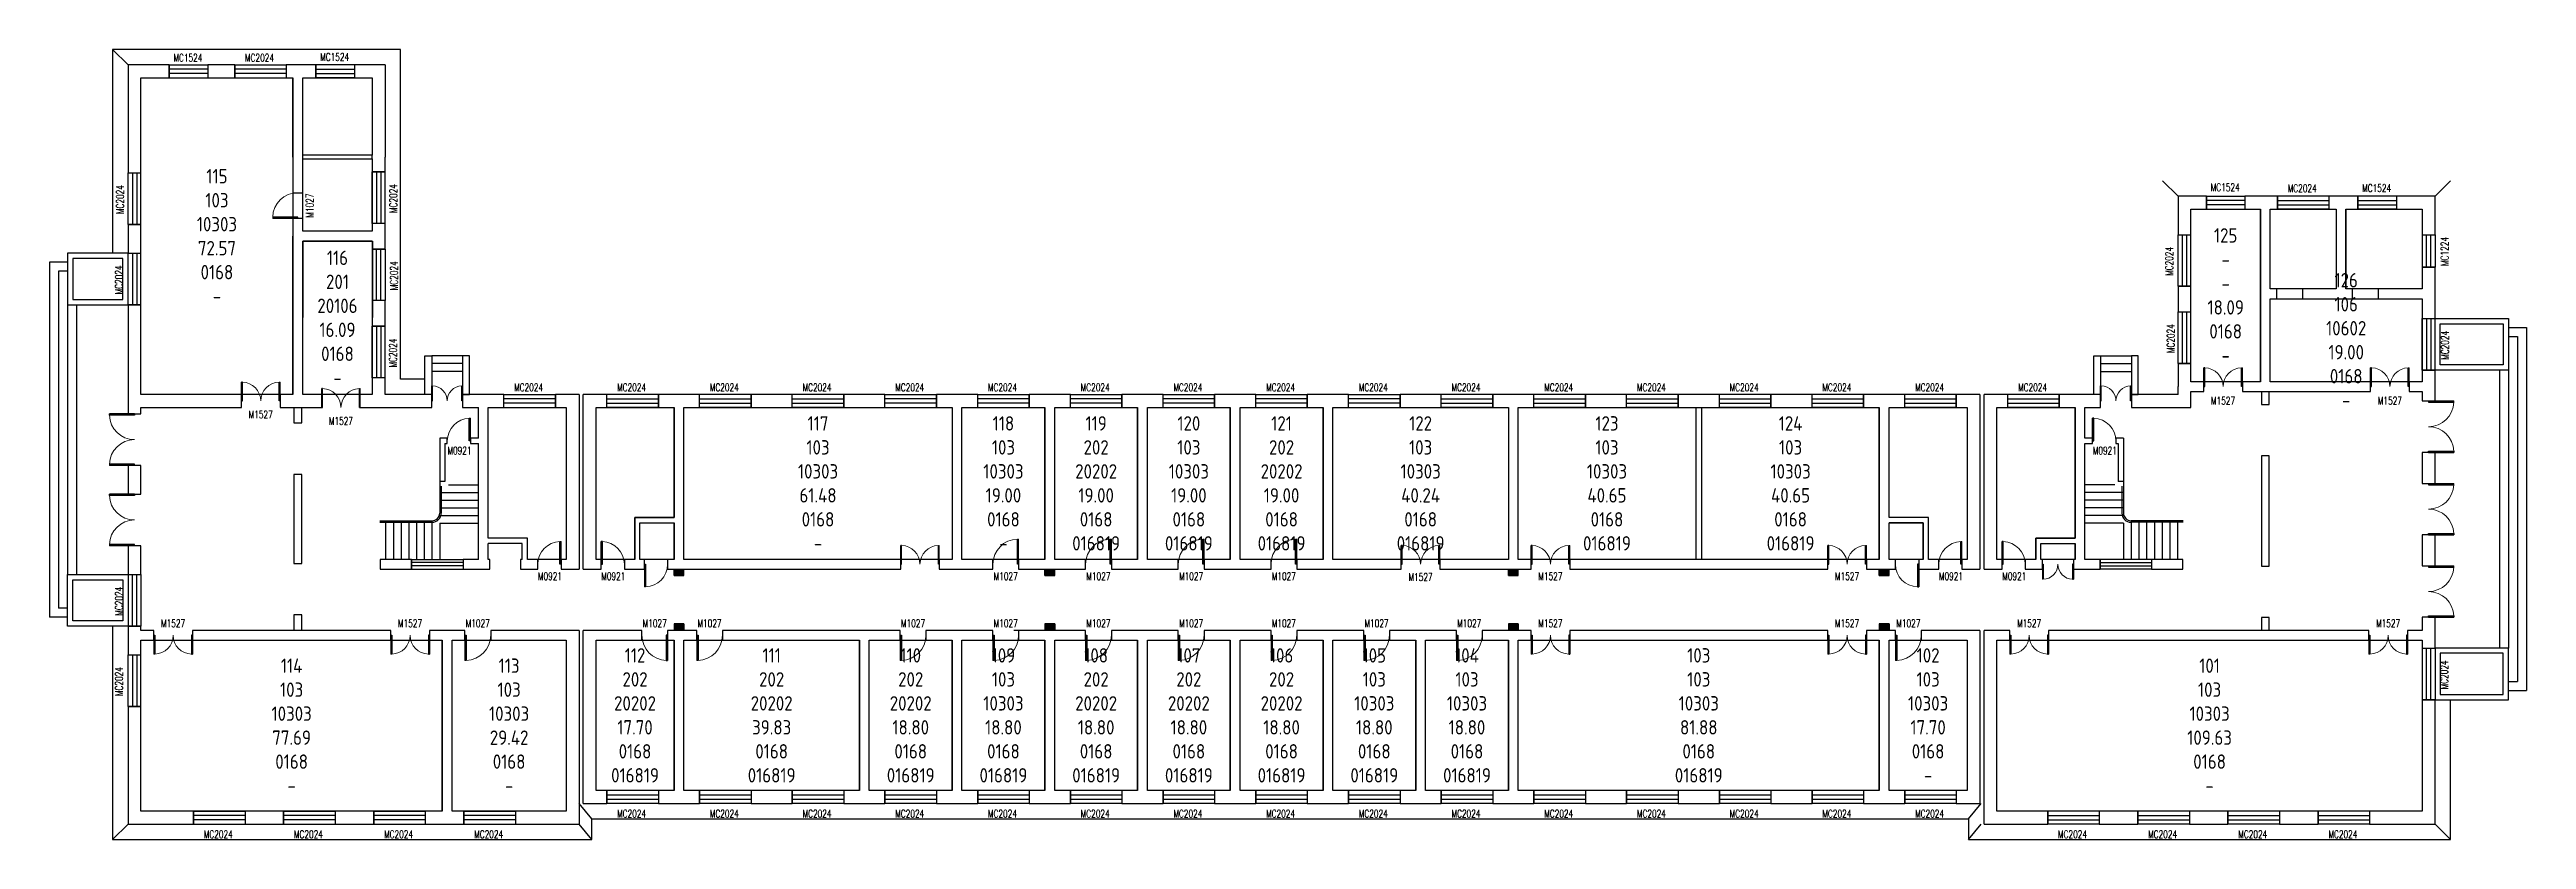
# Model space of a CAD drawing. Extents: x 247461 to 343641, y 211939 to 242619.
import ezdxf

# ---------------------------------------------------------------- set-up
doc = ezdxf.new("R2010")
doc.units = 0
doc.header["$LTSCALE"] = 1000
doc.header["$MEASUREMENT"] = 0
doc.linetypes.add('DASH', pattern=[0.35, 0.25, -0.1])
for name, color, linetype in [('body', 30, 'Continuous'), ('RM', 4, 'Continuous'), ('RM$', 5, 'Continuous'), ('RM$TXT', 5, 'Continuous')]:
    doc.layers.add(name, color=color, linetype=linetype)
doc.layers.get('0').freeze()
doc.styles.add('_TCH_WINDOW', font='SIMPLEX', dxfattribs={"height": 3.5, "bigfont": 'GBCBIG'})
doc.styles.add('HZ', font='gbenor.shx', dxfattribs={"bigfont": 'hztxt.shx'})

msp = doc.modelspace()

# ---------------------------------------------------------------- texts
at = {"layer": 'RM$TXT', "char_height": 558.8, "attachment_point": 8, "style": 'HZ'}
for s, insert in [('115^M^J103^M^J10303^M^J72.57^M^J0168^M^J-^M^J', (253961, 232762)), ('125^M^J-^M^J-^M^J18.09^M^J0168^M^J-^M^J', (331961, 230462)), ('116^M^J201^M^J20106^M^J16.09^M^J0168^M^J-^M^J', (258641, 229592)), ('126^M^J106^M^J10602^M^J19.00^M^J0168^M^J-^M^J', (336641, 228722)), ('117^M^J103^M^J10303^M^J61.48^M^J0168^M^J-^M^J', (277301, 223162)), ('118^M^J103^M^J10303^M^J19.00^M^J0168^M^J-^M^J', (284501, 223162)), ('119^M^J202^M^J20202^M^J19.00^M^J0168^M^J016819^M^J', (288101, 223162)), ('120^M^J103^M^J10303^M^J19.00^M^J0168^M^J016819^M^J', (291701, 223162)), ('121^M^J202^M^J20202^M^J19.00^M^J0168^M^J016819^M^J', (295301, 223162)), ('122^M^J103^M^J10303^M^J40.24^M^J0168^M^J016819^M^J', (300701, 223162)), ('123^M^J103^M^J10303^M^J40.65^M^J0168^M^J016819^M^J', (307936, 223162)), ('124^M^J103^M^J10303^M^J40.65^M^J0168^M^J016819^M^J', (315066, 223162)), ('112^M^J202^M^J20202^M^J17.70^M^J0168^M^J016819^M^J', (270196, 214152)), ('111^M^J202^M^J20202^M^J39.83^M^J0168^M^J016819^M^J', (275501, 214152)), ('110^M^J202^M^J20202^M^J18.80^M^J0168^M^J016819^M^J', (280901, 214152)), ('109^M^J103^M^J10303^M^J18.80^M^J0168^M^J016819^M^J', (284501, 214152)), ('108^M^J202^M^J20202^M^J18.80^M^J0168^M^J016819^M^J', (288101, 214152)), ('107^M^J202^M^J20202^M^J18.80^M^J0168^M^J016819^M^J', (291701, 214152)), ('106^M^J202^M^J20202^M^J18.80^M^J0168^M^J016819^M^J', (295301, 214152)), ('105^M^J103^M^J10303^M^J18.80^M^J0168^M^J016819^M^J', (298901, 214152)), ('104^M^J103^M^J10303^M^J18.80^M^J0168^M^J016819^M^J', (302501, 214152)), ('103^M^J103^M^J10303^M^J81.88^M^J0168^M^J016819^M^J', (311501, 214152)), ('102^M^J103^M^J10303^M^J17.70^M^J0168^M^J-^M^J', (320406, 214152)), ('114^M^J103^M^J10303^M^J77.69^M^J0168^M^J-^M^J', (256861, 213752)), ('113^M^J103^M^J10303^M^J29.42^M^J0168^M^J-^M^J', (265306, 213752)), ('101^M^J103^M^J10303^M^J109.63^M^J0168^M^J-^M^J', (331336, 213752))]:
    msp.add_mtext(s, dxfattribs=dict(at, insert=insert))

# ---------------------------------------------------------------- blocks, each defined once
blk = doc.blocks.new('$TCHSYS$WIN2D')
for p, q in [((-0.5, 0.5), (0.5, 0.5)), ((-0.5, 0.5), (-0.5, -0.5)), ((0.5, 0.5), (0.5, -0.5)), ((0.5, 0.167), (-0.5, 0.167)), ((0.5, -0.167), (-0.5, -0.167)), ((-0.5, -0.5), (0.5, -0.5))]:
    blk.add_line(p, q)
blk = doc.blocks.new('$DorLib2D$00000002')
for p, q in [((-0.5, 0), (-0.5, 0.4875)), ((-0.475, 0.4875), (-0.5, 0.4875)), ((-0.475, 0), (-0.475, 0.4875)), ((0.475, 0), (0.475, 0.4875)), ((0.475, 0.4875), (0.5, 0.4875)), ((0.5, 0), (0.5, 0.4875)), ((-0.5, 0), (-0.475, 0)), ((0.5, 0), (0.475, 0))]:
    blk.add_line(p, q)
at = {"lineweight": 13}
for centre, start, end in [((-0.4875, 0), 0, 88.53072), ((0.4875, 0), 91.46928, 180)]:
    blk.add_arc(centre, 0.4875, start, end, dxfattribs=at)
blk = doc.blocks.new('$DorLib2D$00000001')
for p, q in [((0.45, 0.975), (0.5, 0.975)), ((0.45, 0), (0.45, 0.975)), ((0.5, 0), (0.5, 0.975)), ((0.5, 0), (0.45, 0))]:
    blk.add_line(p, q)
at = {"lineweight": 13}
blk.add_arc((0.475, 0), 0.975, 91.46928, 180, dxfattribs=at)

# ---------------------------------------------------------------- hatches: boundary and pattern name
at = {"layer": 'body'}
for points in [[(272091, 222189), (272091, 222439), (271711, 222439), (271711, 222189)], [(286491, 222189), (286491, 222439), (286111, 222439), (286111, 222189)], [(304491, 222189), (304491, 222439), (304111, 222439), (304111, 222189)], [(318891, 222189), (318891, 222439), (318511, 222439), (318511, 222189)], [(271711, 220310), (271711, 220059), (272091, 220059), (272091, 220310)], [(286111, 220310), (286111, 220059), (286491, 220059), (286491, 220310)], [(304111, 220310), (304111, 220059), (304491, 220059), (304491, 220310)], [(318511, 220310), (318511, 220059), (318891, 220059), (318891, 220310)]]:
    msp.add_hatch(color=30, dxfattribs=at).paths.add_polyline_path(points)

# ---------------------------------------------------------------- linework, layer by layer
at = {"layer": 'body', "color": 7}
for p, q in [((250511, 242019), (249911, 242619)), ((330111, 236919), (329511, 237520)), ((340091, 236919), (340691, 237520)), ((268513, 212739), (268021, 213339)), ((321981, 212739), (322473, 213339)), ((250511, 212539), (249911, 211939)), ((268513, 211939), (268021, 212539)), ((321981, 211939), (322473, 212539)), ((340091, 212539), (340691, 211939))]:
    msp.add_line(p, q, dxfattribs=at)
at = {"layer": 'body', "color": 30}
for p, q in [((252101, 242019), (250511, 242019)), ((250511, 242019), (250511, 237829)), ((251011, 241519), (252101, 241519)), ((251011, 237829), (251011, 241519)), ((252101, 241519), (252101, 242019)), ((254651, 242019), (253601, 242019)), ((253601, 242019), (253601, 241519)), ((253601, 241519), (254651, 241519)), ((254651, 241519), (254651, 242019)), ((257101, 242019), (256651, 242019)), ((256651, 242019), (256651, 241519)), ((256651, 241519), (256911, 241519)), ((256911, 238444), (256911, 241519)), ((257801, 242019), (257101, 242019)), ((257291, 241519), (257801, 241519)), ((257291, 238519), (257291, 241519)), ((257801, 241519), (257801, 242019)), ((260491, 242019), (259301, 242019)), ((259301, 242019), (259301, 241519)), ((259301, 241519), (259991, 241519)), ((259991, 241519), (259991, 238519)), ((260491, 242019), (260491, 238444)), ((250511, 237829), (251011, 237829)), ((256911, 238444), (256911, 237059)), ((257291, 238369), (257291, 238519)), ((257291, 237059), (257291, 238369)), ((259991, 238369), (259991, 238519)), ((259991, 238369), (259991, 237869)), ((259991, 237869), (260491, 237869)), ((260491, 237869), (260491, 238444)), ((256911, 237059), (257291, 237059)), ((331211, 236919), (330111, 236919)), ((330111, 236919), (330111, 235429)), ((331211, 236419), (331211, 236919)), ((333501, 236919), (332711, 236919)), ((332711, 236919), (332711, 236419)), ((333971, 236919), (333501, 236919)), ((333971, 236419), (333971, 236919)), ((336441, 236919), (335971, 236919)), ((335971, 236919), (335971, 236419)), ((337091, 236919), (336441, 236919)), ((337091, 236419), (337091, 236919)), ((340091, 236919), (338591, 236919)), ((338591, 236919), (338591, 236419)), ((340091, 235419), (340091, 236919)), ((251011, 235829), (250511, 235829)), ((250511, 235829), (250511, 234709)), ((251011, 234709), (251011, 235829)), ((257291, 236059), (256911, 236059)), ((256911, 236059), (256911, 235369)), ((257291, 235559), (257291, 236059)), ((260491, 235869), (259991, 235869)), ((259991, 235869), (259991, 235559)), ((260491, 235369), (260491, 235869)), ((330611, 236419), (331211, 236419)), ((330611, 235429), (330611, 236419)), ((332711, 236419), (333311, 236419)), ((333311, 233129), (333311, 236419)), ((333691, 236419), (333971, 236419)), ((333691, 233319), (333691, 236419)), ((335971, 236419), (336251, 236419)), ((336251, 236419), (336251, 233319)), ((336631, 236419), (337091, 236419)), ((336631, 236419), (336631, 233319)), ((338591, 236419), (339591, 236419)), ((339591, 236419), (339591, 235419)), ((250511, 234709), (251011, 234709)), ((256911, 229219), (256911, 235369)), ((259991, 235559), (257291, 235559)), ((257291, 229219), (257291, 235179)), ((259991, 235179), (257291, 235179)), ((259991, 235179), (259991, 234869)), ((259991, 234869), (260491, 234869)), ((260491, 234869), (260491, 235369)), ((330111, 235429), (330611, 235429)), ((339591, 235419), (340091, 235419)), ((248161, 234359), (247461, 234359)), ((247811, 234009), (247811, 220929)), ((248161, 234009), (247811, 234009)), ((340091, 234169), (339591, 234169)), ((339591, 234169), (339591, 233319)), ((340091, 233129), (340091, 234169)), ((259991, 232869), (259991, 231869)), ((260491, 232869), (259991, 232869)), ((260491, 231869), (260491, 232869)), ((330611, 233429), (330111, 233429)), ((330111, 233429), (330111, 232429)), ((330611, 232429), (330611, 233429)), ((333311, 229719), (333311, 233129)), ((333941, 233319), (333691, 233319)), ((333691, 229719), (333691, 232939)), ((333691, 232939), (333941, 232939)), ((333941, 232939), (333941, 233319)), ((336251, 233319), (334941, 233319)), ((334941, 233319), (334941, 232939)), ((334941, 232939), (336441, 232939)), ((336441, 232939), (336881, 232939)), ((336881, 233319), (336631, 233319)), ((336881, 232939), (336881, 233319)), ((339591, 233319), (337881, 233319)), ((337881, 233319), (337881, 232939)), ((337881, 232939), (339591, 232939)), ((339591, 232939), (339591, 232169)), ((340091, 232169), (340091, 233129)), ((248161, 232709), (248161, 222229)), ((248511, 232709), (248511, 222229)), ((251011, 232709), (250511, 232709)), ((250511, 232709), (250511, 229589)), ((251011, 229589), (251011, 232709)), ((259991, 231869), (260491, 231869)), ((330111, 232429), (330611, 232429)), ((339591, 232169), (340091, 232169)), ((342941, 231819), (343641, 231819)), ((343641, 231819), (343641, 217719)), ((342941, 231469), (343291, 231469)), ((343291, 231469), (343291, 218069)), ((263501, 230719), (262301, 230719)), ((263501, 230419), (262301, 230419)), ((263501, 230119), (262301, 230119)), ((327101, 230719), (328301, 230719)), ((327101, 230419), (328301, 230419)), ((327101, 230119), (328301, 230119)), ((330611, 230429), (330111, 230429)), ((330111, 230429), (330111, 229529)), ((330611, 229719), (330611, 230429)), ((340091, 230169), (339591, 230169)), ((339591, 230169), (339591, 229719)), ((340091, 229529), (340091, 230169)), ((342591, 230169), (342591, 219369)), ((342941, 230169), (342941, 219369)), ((250511, 229589), (250511, 229029)), ((250511, 229029), (250511, 228469)), ((251011, 229219), (251011, 229589)), ((254911, 229219), (251011, 229219)), ((254911, 228719), (254911, 229219)), ((256911, 229219), (256411, 229219)), ((256411, 229219), (256411, 228719)), ((258491, 229219), (257291, 229219)), ((259991, 229219), (259491, 229219)), ((259491, 229219), (259491, 228719)), ((260491, 229869), (259991, 229869)), ((259991, 229869), (259991, 229219)), ((260491, 229219), (260491, 229869)), ((262301, 229219), (260491, 229219)), ((262301, 228719), (262301, 229219)), ((264301, 229219), (263501, 229219)), ((263501, 229219), (263501, 228719)), ((265101, 229219), (264301, 229219)), ((265101, 228719), (265101, 229219)), ((268021, 229219), (267101, 229219)), ((267101, 229219), (267101, 228719)), ((268021, 229219), (268021, 222439)), ((268181, 222439), (268181, 229219)), ((269101, 229219), (268181, 229219)), ((269101, 228719), (269101, 229219)), ((271901, 229219), (271101, 229219)), ((271101, 229219), (271101, 228719)), ((272701, 229219), (271901, 229219)), ((272701, 228719), (272701, 229219)), ((276301, 229219), (274701, 229219)), ((274701, 229219), (274701, 228719)), ((276301, 228719), (276301, 229219)), ((279901, 229219), (278301, 229219)), ((278301, 229219), (278301, 228719)), ((279901, 228719), (279901, 229219)), ((282701, 229219), (281901, 229219)), ((281901, 229219), (281901, 228719)), ((283501, 229219), (282701, 229219)), ((283501, 228719), (283501, 229219)), ((286301, 229219), (285501, 229219)), ((285501, 229219), (285501, 228719)), ((287101, 229219), (286301, 229219)), ((287101, 228719), (287101, 229219)), ((289901, 229219), (289101, 229219)), ((289101, 229219), (289101, 228719)), ((290701, 229219), (289901, 229219)), ((290701, 228719), (290701, 229219)), ((293501, 229219), (292701, 229219)), ((292701, 229219), (292701, 228719)), ((294301, 229219), (293501, 229219)), ((294301, 228719), (294301, 229219)), ((297101, 229219), (296301, 229219)), ((296301, 229219), (296301, 228719)), ((297901, 229219), (297101, 229219)), ((297901, 228719), (297901, 229219)), ((301501, 229219), (299901, 229219)), ((299901, 229219), (299901, 228719)), ((301501, 228719), (301501, 229219)), ((304301, 229219), (303501, 229219)), ((303501, 229219), (303501, 228719)), ((305101, 229219), (304301, 229219)), ((305101, 228719), (305101, 229219)), ((308701, 229219), (307101, 229219)), ((307101, 229219), (307101, 228719)), ((308701, 228719), (308701, 229219)), ((312301, 229219), (310701, 229219)), ((310701, 229219), (310701, 228719)), ((312301, 228719), (312301, 229219)), ((315901, 229219), (314301, 229219)), ((314301, 229219), (314301, 228719)), ((315901, 228719), (315901, 229219)), ((318701, 229219), (317901, 229219)), ((317901, 229219), (317901, 228719)), ((319501, 229219), (318701, 229219)), ((319501, 228719), (319501, 229219)), ((322421, 229219), (321501, 229219)), ((321501, 229219), (321501, 228719)), ((322421, 229219), (322421, 222439)), ((322581, 222439), (322581, 229219)), ((323501, 229219), (322581, 229219)), ((323501, 228719), (323501, 229219)), ((326301, 229219), (325501, 229219)), ((325501, 229219), (325501, 228719)), ((327101, 229219), (326301, 229219)), ((327101, 228719), (327101, 229219)), ((330111, 229219), (328301, 229219)), ((328301, 229219), (328301, 228719)), ((330111, 229219), (330111, 229529)), ((331111, 229719), (330611, 229719)), ((330611, 228719), (330611, 229339)), ((330611, 229339), (331111, 229339)), ((331111, 229339), (331111, 229719)), ((333311, 229719), (332611, 229719)), ((332611, 229719), (332611, 229339)), ((332611, 229339), (333501, 229339)), ((333351, 229339), (333351, 228839)), ((333501, 229339), (337591, 229339)), ((333651, 228839), (333651, 229339)), ((337591, 229719), (333691, 229719)), ((337591, 229339), (337591, 229719)), ((339591, 229719), (339091, 229719)), ((339091, 229719), (339091, 229339)), ((339091, 229339), (339591, 229339)), ((339591, 229339), (339591, 228969)), ((339591, 228969), (340091, 228969)), ((340091, 228969), (340091, 229529)), ((250511, 228469), (251011, 228469)), ((251011, 228469), (251011, 228719)), ((251011, 228719), (254911, 228719)), ((256411, 228719), (257101, 228719)), ((256951, 228719), (256951, 228119)), ((256951, 228119), (257251, 228119)), ((257101, 228719), (258066, 228719)), ((257251, 228119), (257251, 228719)), ((259491, 228719), (260301, 228719)), ((260301, 228719), (262301, 228719)), ((263501, 228719), (264111, 228719)), ((264111, 227519), (264111, 228719)), ((264491, 228719), (265101, 228719)), ((264491, 227419), (264491, 228719)), ((267101, 228719), (267521, 228719)), ((267521, 228719), (267521, 222819)), ((268681, 222819), (268681, 228719)), ((268681, 228719), (269101, 228719)), ((271101, 228719), (271711, 228719)), ((271711, 224439), (271711, 228719)), ((272091, 228719), (272701, 228719)), ((272091, 224339), (272091, 228719)), ((274701, 228719), (276301, 228719)), ((278301, 228719), (279901, 228719)), ((281901, 228719), (282511, 228719)), ((282511, 228719), (282511, 223069)), ((282891, 228719), (283501, 228719)), ((282891, 223069), (282891, 228719)), ((285501, 228719), (286111, 228719)), ((286111, 222819), (286111, 228719)), ((286491, 228719), (287101, 228719)), ((286491, 222819), (286491, 228719)), ((289101, 228719), (289711, 228719)), ((289711, 222819), (289711, 228719)), ((290091, 228719), (290701, 228719)), ((290091, 222819), (290091, 228719)), ((292701, 228719), (293311, 228719)), ((293311, 222819), (293311, 228719)), ((293691, 228719), (294301, 228719)), ((293691, 222819), (293691, 228719)), ((296301, 228719), (296911, 228719)), ((296911, 222819), (296911, 228719)), ((297291, 228719), (297901, 228719)), ((297291, 222819), (297291, 228719)), ((299901, 228719), (301501, 228719)), ((303501, 228719), (304111, 228719)), ((304111, 228719), (304111, 223069)), ((304491, 228719), (305101, 228719)), ((304491, 223069), (304491, 228719)), ((307101, 228719), (308701, 228719)), ((310701, 228719), (312301, 228719)), ((314301, 228719), (315901, 228719)), ((317901, 228719), (318511, 228719)), ((318511, 224339), (318511, 228719)), ((318891, 228719), (319501, 228719)), ((318891, 224439), (318891, 228719)), ((321501, 228719), (321921, 228719)), ((321921, 228719), (321921, 222819)), ((323081, 222819), (323081, 228719)), ((323081, 228719), (323501, 228719)), ((325501, 228719), (326111, 228719)), ((326111, 227419), (326111, 228719)), ((326491, 228719), (327101, 228719)), ((326491, 227519), (326491, 228719)), ((328301, 228719), (330611, 228719)), ((333351, 228839), (333651, 228839)), ((262906, 227519), (262611, 227519)), ((262611, 227519), (262611, 225838)), ((262811, 227319), (262906, 227319)), ((262811, 227319), (262811, 225838)), ((262906, 227319), (262906, 227519)), ((264111, 227519), (263806, 227519)), ((263806, 227519), (263806, 227319)), ((263806, 227319), (264111, 227319)), ((264111, 223539), (264111, 227319)), ((264491, 223639), (264491, 227419)), ((326111, 223639), (326111, 227419)), ((326796, 227519), (326491, 227519)), ((326491, 223539), (326491, 227319)), ((326491, 227319), (326796, 227319)), ((326796, 227319), (326796, 227519)), ((327991, 227519), (327696, 227519)), ((327696, 227519), (327696, 227319)), ((327696, 227319), (327791, 227319)), ((327791, 227319), (327791, 225838)), ((327991, 227519), (327991, 225838)), ((251011, 226469), (250511, 226469)), ((250511, 226469), (250511, 225349)), ((251011, 225349), (251011, 226469)), ((257251, 226119), (256951, 226119)), ((256951, 226119), (256951, 222659)), ((257251, 222659), (257251, 226119)), ((333651, 226839), (333351, 226839)), ((333351, 226839), (333351, 222559)), ((333651, 222559), (333651, 226839)), ((339591, 226969), (339591, 225769)), ((340091, 226969), (339591, 226969)), ((340091, 225769), (340091, 226969)), ((250511, 225349), (251011, 225349)), ((262611, 225838), (262611, 224619)), ((262811, 225838), (262611, 225838)), ((262611, 225419), (264111, 225419)), ((262611, 225119), (264111, 225119)), ((262671, 225661), (262671, 224619)), ((262950, 225719), (264111, 225719)), ((327651, 225719), (326491, 225719)), ((327991, 225419), (326491, 225419)), ((327991, 225119), (326491, 225119)), ((327991, 225838), (327791, 225838)), ((327931, 225661), (327931, 224619)), ((327991, 225838), (327991, 224619)), ((339591, 225769), (340091, 225769)), ((260291, 224319), (262311, 224319)), ((260291, 224259), (262311, 224259)), ((260511, 224319), (260511, 222819)), ((260811, 224319), (260811, 222819)), ((261111, 224319), (261111, 222819)), ((261411, 224319), (261411, 222819)), ((261711, 224319), (261711, 222819)), ((262011, 224319), (262011, 222819)), ((262311, 224319), (262311, 222819)), ((262611, 224819), (264111, 224819)), ((262611, 224519), (264111, 224519)), ((262611, 224219), (264111, 224219)), ((262611, 224219), (262611, 222819)), ((270184, 222819), (270184, 224439)), ((270184, 224439), (271711, 224439)), ((270384, 222819), (270384, 224239)), ((270384, 224239), (271711, 224239)), ((271711, 222819), (271711, 224239)), ((272091, 222819), (272091, 224339)), ((318511, 222819), (318511, 224339)), ((320417, 224439), (318891, 224439)), ((318891, 222819), (318891, 224239)), ((320217, 224239), (318891, 224239)), ((320217, 222819), (320217, 224239)), ((320417, 222819), (320417, 224439)), ((327991, 224819), (326491, 224819)), ((327991, 224519), (326491, 224519)), ((327991, 224219), (326491, 224219)), ((327991, 224219), (327991, 222819)), ((330311, 224319), (328291, 224319)), ((328291, 224319), (328291, 222819)), ((330311, 224259), (328291, 224259)), ((328591, 224319), (328591, 222819)), ((328891, 224319), (328891, 222819)), ((329191, 224319), (329191, 222819)), ((329491, 224319), (329491, 222819)), ((329791, 224319), (329791, 222819)), ((330091, 224319), (330091, 222819)), ((251011, 223349), (250511, 223349)), ((250511, 223349), (250511, 222230)), ((251011, 222230), (251011, 223349)), ((264111, 222819), (264111, 223539)), ((266017, 223639), (264491, 223639)), ((264491, 222819), (264491, 223439)), ((265817, 223439), (264491, 223439)), ((265817, 222819), (265817, 223439)), ((266017, 222819), (266017, 223639)), ((324584, 222819), (324584, 223639)), ((324584, 223639), (326111, 223639)), ((324784, 222819), (324784, 223439)), ((324784, 223439), (326111, 223439)), ((326111, 222819), (326111, 223439)), ((326491, 222819), (326491, 223539)), ((339591, 223769), (339591, 222569)), ((340091, 223769), (339591, 223769)), ((340091, 222569), (340091, 223769)), ((250511, 222230), (251011, 222230)), ((256951, 222659), (257251, 222659)), ((261518, 222819), (260301, 222819)), ((260301, 222819), (260301, 222439)), ((260301, 222439), (261518, 222439)), ((261518, 222439), (261518, 222819)), ((264111, 222819), (263518, 222819)), ((263518, 222819), (263518, 222439)), ((263518, 222439), (264301, 222439)), ((264301, 222439), (264554, 222439)), ((264554, 222819), (264491, 222819)), ((264554, 222439), (264554, 222819)), ((265817, 222819), (265754, 222819)), ((265754, 222819), (265754, 222439)), ((265754, 222439), (265917, 222439)), ((265917, 222439), (266421, 222439)), ((266421, 222819), (266017, 222819)), ((266421, 222439), (266421, 222819)), ((267521, 222819), (267321, 222819)), ((267321, 222819), (267321, 222439)), ((267321, 222439), (268021, 222439)), ((268181, 222439), (268881, 222439)), ((268881, 222819), (268681, 222819)), ((268881, 222439), (268881, 222819)), ((270184, 222819), (269781, 222819)), ((269781, 222819), (269781, 222439)), ((269781, 222439), (270284, 222439)), ((270284, 222439), (270559, 222439)), ((270559, 222819), (270384, 222819)), ((270559, 222439), (270559, 222819)), ((271711, 222819), (271459, 222819)), ((271459, 222819), (271459, 222439)), ((271459, 222439), (271901, 222439)), ((271711, 222189), (271711, 222439)), ((271711, 222439), (272091, 222439)), ((271711, 222189), (272091, 222189)), ((271901, 222439), (280511, 222439)), ((280511, 222819), (272091, 222819)), ((272091, 222189), (272091, 222439)), ((280511, 222439), (280511, 222819)), ((282511, 222819), (282011, 222819)), ((282011, 222819), (282011, 222439)), ((282011, 222439), (282701, 222439)), ((282511, 223069), (282511, 222819)), ((282701, 222439), (284091, 222439)), ((282891, 222819), (282891, 223069)), ((284091, 222819), (282891, 222819)), ((284091, 222439), (284091, 222819)), ((286111, 222819), (285091, 222819)), ((285091, 222819), (285091, 222439)), ((285091, 222439), (286301, 222439)), ((286111, 222189), (286111, 222439)), ((286111, 222439), (286491, 222439)), ((286111, 222189), (286491, 222189)), ((286301, 222439), (287691, 222439)), ((287691, 222819), (286491, 222819)), ((286491, 222189), (286491, 222439)), ((287691, 222439), (287691, 222819)), ((289711, 222819), (288691, 222819)), ((288691, 222819), (288691, 222439)), ((288691, 222439), (289901, 222439)), ((289901, 222439), (291291, 222439)), ((291291, 222819), (290091, 222819)), ((291291, 222439), (291291, 222819)), ((293311, 222819), (292291, 222819)), ((292291, 222819), (292291, 222439)), ((292291, 222439), (293501, 222439)), ((293501, 222439), (294891, 222439)), ((294891, 222819), (293691, 222819)), ((294891, 222439), (294891, 222819)), ((296911, 222819), (295891, 222819)), ((295891, 222819), (295891, 222439)), ((295891, 222439), (297101, 222439)), ((297101, 222439), (299951, 222439)), ((299951, 222819), (297291, 222819)), ((299951, 222439), (299951, 222819)), ((304111, 222819), (301451, 222819)), ((301451, 222819), (301451, 222439)), ((301451, 222439), (304301, 222439)), ((304111, 223069), (304111, 222819)), ((304111, 222189), (304111, 222439)), ((304111, 222439), (304491, 222439)), ((304111, 222189), (304491, 222189)), ((304301, 222439), (304991, 222439)), ((304491, 222819), (304491, 223069)), ((304991, 222819), (304491, 222819)), ((304491, 222189), (304491, 222439)), ((304991, 222439), (304991, 222819)), ((316511, 222819), (306491, 222819)), ((306491, 222819), (306491, 222439)), ((306491, 222439), (316511, 222439)), ((316511, 222439), (316511, 222819)), ((318511, 222819), (318011, 222819)), ((318011, 222819), (318011, 222439)), ((318011, 222439), (318701, 222439)), ((318511, 222189), (318511, 222439)), ((318511, 222439), (318891, 222439)), ((318511, 222189), (318891, 222189)), ((318701, 222439), (319142, 222439)), ((319142, 222819), (318891, 222819)), ((318891, 222189), (318891, 222439)), ((319142, 222439), (319142, 222819)), ((320217, 222819), (320042, 222819)), ((320042, 222819), (320042, 222439)), ((320042, 222439), (320317, 222439)), ((320317, 222439), (320821, 222439)), ((320821, 222819), (320417, 222819)), ((320821, 222439), (320821, 222819)), ((321921, 222819), (321721, 222819)), ((321721, 222819), (321721, 222439)), ((321721, 222439), (322421, 222439)), ((322581, 222439), (323281, 222439)), ((323281, 222819), (323081, 222819)), ((323281, 222439), (323281, 222819)), ((324584, 222819), (324181, 222819)), ((324181, 222819), (324181, 222439)), ((324181, 222439), (324684, 222439)), ((324684, 222439), (324847, 222439)), ((324847, 222819), (324784, 222819)), ((324847, 222439), (324847, 222819)), ((326111, 222819), (326047, 222819)), ((326047, 222819), (326047, 222439)), ((326047, 222439), (326301, 222439)), ((326301, 222439), (327083, 222439)), ((327083, 222819), (326491, 222819)), ((327083, 222439), (327083, 222819)), ((330301, 222819), (329083, 222819)), ((329083, 222819), (329083, 222439)), ((329083, 222439), (330301, 222439)), ((330301, 222439), (330301, 222819)), ((333351, 222559), (333651, 222559)), ((339591, 222569), (340091, 222569)), ((248161, 220579), (247461, 220579)), ((248161, 220929), (247811, 220929)), ((257251, 220659), (256951, 220659)), ((256951, 220659), (256951, 220059)), ((257251, 220059), (257251, 220659)), ((271711, 220310), (271711, 220059)), ((272091, 220310), (271711, 220310)), ((272091, 220310), (272091, 220059)), ((286111, 220310), (286111, 220059)), ((286491, 220310), (286111, 220310)), ((286491, 220310), (286491, 220059)), ((304111, 220310), (304111, 220059)), ((304491, 220310), (304111, 220310)), ((304491, 220310), (304491, 220059)), ((318511, 220310), (318511, 220059)), ((318891, 220310), (318511, 220310)), ((318891, 220310), (318891, 220059)), ((333651, 220559), (333351, 220559)), ((333351, 220559), (333351, 220059)), ((333651, 220059), (333651, 220559)), ((340091, 220569), (339591, 220569)), ((339591, 220569), (339591, 220059)), ((340091, 219869), (340091, 220569)), ((251011, 220230), (250511, 220230)), ((250511, 220230), (250511, 219869)), ((250511, 219869), (250511, 219109)), ((251011, 220059), (251011, 220230)), ((251511, 220059), (251011, 220059)), ((251011, 219109), (251011, 219679)), ((251011, 219679), (251511, 219679)), ((251511, 219679), (251511, 220059)), ((257101, 220059), (253011, 220059)), ((253011, 220059), (253011, 219679)), ((253011, 219679), (257101, 219679)), ((260711, 220059), (257101, 220059)), ((257101, 219679), (260711, 219679)), ((260711, 219679), (260711, 220059)), ((262901, 220059), (262211, 220059)), ((262211, 220059), (262211, 219679)), ((262211, 219679), (262711, 219679)), ((262711, 213039), (262711, 219679)), ((263591, 220059), (262901, 220059)), ((263091, 219679), (263591, 219679)), ((263091, 213039), (263091, 219679)), ((263591, 219679), (263591, 220059)), ((268021, 220059), (264591, 220059)), ((264591, 220059), (264591, 219679)), ((264591, 219679), (267521, 219679)), ((267521, 219679), (267521, 213039)), ((268021, 220059), (268021, 212539)), ((268181, 213339), (268181, 220059)), ((270461, 220059), (268181, 220059)), ((268681, 213839), (268681, 219679)), ((268681, 219679), (270461, 219679)), ((270461, 219679), (270461, 220059)), ((271901, 220059), (271461, 220059)), ((271461, 220059), (271461, 219679)), ((271461, 219679), (271711, 219679)), ((272091, 220059), (271711, 220059)), ((271711, 213839), (271711, 219679)), ((272591, 220059), (271901, 220059)), ((272091, 219679), (272591, 219679)), ((272091, 213839), (272091, 219679)), ((272591, 219679), (272591, 220059)), ((279101, 220059), (273591, 220059)), ((273591, 220059), (273591, 219679)), ((273591, 219679), (278911, 219679)), ((278911, 213839), (278911, 219679)), ((280491, 220059), (279101, 220059)), ((279291, 219679), (280491, 219679)), ((279291, 213839), (279291, 219679)), ((280491, 219679), (280491, 220059)), ((282701, 220059), (281491, 220059)), ((281491, 220059), (281491, 219679)), ((281491, 219679), (282511, 219679)), ((282511, 213839), (282511, 219679)), ((284091, 220059), (282701, 220059)), ((282891, 219679), (284091, 219679)), ((282891, 213839), (282891, 219679)), ((284091, 219679), (284091, 220059)), ((285281, 220059), (284901, 220059)), ((285091, 220059), (285091, 219679)), ((287691, 220059), (285091, 220059)), ((285091, 219679), (286111, 219679)), ((286111, 213839), (286111, 219679)), ((286491, 219679), (287691, 219679)), ((286491, 213839), (286491, 219679)), ((287691, 219679), (287691, 220059)), ((289901, 220059), (288691, 220059)), ((288691, 220059), (288691, 219679)), ((288691, 219679), (289711, 219679)), ((289711, 213839), (289711, 219679)), ((291291, 220059), (289901, 220059)), ((290091, 219679), (291291, 219679)), ((290091, 213839), (290091, 219679)), ((291291, 219679), (291291, 220059)), ((293501, 220059), (292291, 220059)), ((292291, 220059), (292291, 219679)), ((292291, 219679), (293311, 219679)), ((293311, 213839), (293311, 219679)), ((294891, 220059), (293501, 220059)), ((293691, 219679), (294891, 219679)), ((293691, 213839), (293691, 219679)), ((294891, 219679), (294891, 220059)), ((297101, 220059), (295891, 220059)), ((295891, 220059), (295891, 219679)), ((295891, 219679), (296911, 219679)), ((296911, 213839), (296911, 219679)), ((298491, 220059), (297101, 220059)), ((297291, 213839), (297291, 219679)), ((297291, 219679), (298491, 219679)), ((298491, 219679), (298491, 220059)), ((300701, 220059), (299491, 220059)), ((299491, 220059), (299491, 219679)), ((299491, 219679), (300511, 219679)), ((300511, 213839), (300511, 219679)), ((302091, 220059), (300701, 220059)), ((300891, 213839), (300891, 219679)), ((300891, 219679), (302091, 219679)), ((302091, 219679), (302091, 220059)), ((304301, 220059), (303091, 220059)), ((303091, 220059), (303091, 219679)), ((303091, 219679), (304111, 219679)), ((304491, 220059), (304111, 220059)), ((304111, 213839), (304111, 219679)), ((304991, 220059), (304301, 220059)), ((304491, 213839), (304491, 219679)), ((304491, 219679), (304991, 219679)), ((304991, 219679), (304991, 220059)), ((316511, 220059), (306491, 220059)), ((306491, 220059), (306491, 219679)), ((306491, 219679), (316511, 219679)), ((316511, 219679), (316511, 220059)), ((318701, 220059), (318011, 220059)), ((318011, 220059), (318011, 219679)), ((318011, 219679), (318511, 219679)), ((318891, 220059), (318511, 220059)), ((318511, 213839), (318511, 219679)), ((319141, 220059), (318701, 220059)), ((318891, 213839), (318891, 219679)), ((318891, 219679), (319141, 219679)), ((319141, 219679), (319141, 220059)), ((322421, 220059), (320141, 220059)), ((320141, 220059), (320141, 219679)), ((320141, 219679), (321921, 219679)), ((321921, 219679), (321921, 213839)), ((322421, 220059), (322421, 213339)), ((322581, 212539), (322581, 220059)), ((323581, 220059), (322581, 220059)), ((323081, 213039), (323081, 219679)), ((323081, 219679), (323581, 219679)), ((323581, 219679), (323581, 220059)), ((333501, 220059), (325081, 220059)), ((325081, 220059), (325081, 219679)), ((325081, 219679), (333501, 219679)), ((337521, 220059), (333501, 220059)), ((333501, 219679), (337521, 219679)), ((337521, 219679), (337521, 220059)), ((339591, 220059), (339021, 220059)), ((339021, 220059), (339021, 219679)), ((339021, 219679), (339591, 219679)), ((339591, 219679), (339591, 219369)), ((339591, 219369), (340091, 219369)), ((340091, 219369), (340091, 219869)), ((250511, 219109), (251011, 219109)), ((340091, 217369), (339591, 217369)), ((339591, 217369), (339591, 213039)), ((340091, 212539), (340091, 217369)), ((342941, 218069), (343291, 218069)), ((342941, 217719), (343641, 217719)), ((251011, 217109), (250511, 217109)), ((250511, 217109), (250511, 212539)), ((251011, 213039), (251011, 217109)), ((269101, 213839), (268681, 213839)), ((269101, 213339), (269101, 213839)), ((271711, 213839), (271101, 213839)), ((271101, 213839), (271101, 213339)), ((272701, 213839), (272091, 213839)), ((272701, 213339), (272701, 213839)), ((276301, 213839), (274701, 213839)), ((274701, 213839), (274701, 213339)), ((276301, 213339), (276301, 213839)), ((278911, 213839), (278301, 213839)), ((278301, 213839), (278301, 213339)), ((279901, 213839), (279291, 213839)), ((279901, 213339), (279901, 213839)), ((282511, 213839), (281901, 213839)), ((281901, 213839), (281901, 213339)), ((283501, 213839), (282891, 213839)), ((283501, 213339), (283501, 213839)), ((286111, 213839), (285501, 213839)), ((285501, 213839), (285501, 213339)), ((287101, 213839), (286491, 213839)), ((287101, 213339), (287101, 213839)), ((289711, 213839), (289101, 213839)), ((289101, 213839), (289101, 213339)), ((290701, 213839), (290091, 213839)), ((290701, 213339), (290701, 213839)), ((293311, 213839), (292701, 213839)), ((292701, 213839), (292701, 213339)), ((294301, 213839), (293691, 213839)), ((294301, 213339), (294301, 213839)), ((296911, 213839), (296301, 213839)), ((296301, 213839), (296301, 213339)), ((297901, 213839), (297291, 213839)), ((297901, 213339), (297901, 213839)), ((300511, 213839), (299901, 213839)), ((299901, 213839), (299901, 213339)), ((301501, 213839), (300891, 213839)), ((301501, 213339), (301501, 213839)), ((304111, 213839), (303501, 213839)), ((303501, 213839), (303501, 213339)), ((305101, 213839), (304491, 213839)), ((305101, 213339), (305101, 213839)), ((308701, 213839), (307101, 213839)), ((307101, 213839), (307101, 213339)), ((308701, 213339), (308701, 213839)), ((312301, 213839), (310701, 213839)), ((310701, 213839), (310701, 213339)), ((312301, 213339), (312301, 213839)), ((315901, 213839), (314301, 213839)), ((314301, 213839), (314301, 213339)), ((315901, 213339), (315901, 213839)), ((318511, 213839), (317901, 213839)), ((317901, 213839), (317901, 213339)), ((319501, 213839), (318891, 213839)), ((319501, 213339), (319501, 213839)), ((321921, 213839), (321501, 213839)), ((321501, 213839), (321501, 213339)), ((253051, 213039), (251011, 213039)), ((253051, 212539), (253051, 213039)), ((256551, 213039), (255051, 213039)), ((255051, 213039), (255051, 212539)), ((256551, 212539), (256551, 213039)), ((260051, 213039), (258551, 213039)), ((258551, 213039), (258551, 212539)), ((260051, 212539), (260051, 213039)), ((262711, 213039), (262051, 213039)), ((262051, 213039), (262051, 212539)), ((263551, 213039), (263091, 213039)), ((263551, 212539), (263551, 213039)), ((267521, 213039), (265551, 213039)), ((265551, 213039), (265551, 212539)), ((268181, 213339), (269101, 213339)), ((271101, 213339), (271901, 213339)), ((271901, 213339), (272701, 213339)), ((274701, 213339), (276301, 213339)), ((278301, 213339), (279101, 213339)), ((279101, 213339), (279901, 213339)), ((281901, 213339), (282701, 213339)), ((282701, 213339), (283501, 213339)), ((285501, 213339), (286301, 213339)), ((286301, 213339), (287101, 213339)), ((289101, 213339), (289901, 213339)), ((289901, 213339), (290701, 213339)), ((292701, 213339), (293501, 213339)), ((293501, 213339), (294301, 213339)), ((296301, 213339), (297101, 213339)), ((297101, 213339), (297901, 213339)), ((299901, 213339), (300701, 213339)), ((300701, 213339), (301501, 213339)), ((303501, 213339), (304301, 213339)), ((304301, 213339), (305101, 213339)), ((307101, 213339), (308701, 213339)), ((310701, 213339), (312301, 213339)), ((314301, 213339), (315901, 213339)), ((317901, 213339), (318701, 213339)), ((318701, 213339), (319501, 213339)), ((321501, 213339), (322421, 213339)), ((325051, 213039), (323081, 213039)), ((325051, 212539), (325051, 213039)), ((328551, 213039), (327051, 213039)), ((327051, 213039), (327051, 212539)), ((328551, 212539), (328551, 213039)), ((332051, 213039), (330551, 213039)), ((330551, 213039), (330551, 212539)), ((332051, 212539), (332051, 213039)), ((335551, 213039), (334051, 213039)), ((334051, 213039), (334051, 212539)), ((335551, 212539), (335551, 213039)), ((339591, 213039), (337551, 213039)), ((337551, 213039), (337551, 212539)), ((250511, 212539), (253051, 212539)), ((255051, 212539), (256551, 212539)), ((258551, 212539), (260051, 212539)), ((262051, 212539), (262901, 212539)), ((262901, 212539), (263551, 212539)), ((265551, 212539), (268021, 212539)), ((322581, 212539), (325051, 212539)), ((327051, 212539), (328551, 212539)), ((330551, 212539), (332051, 212539)), ((334051, 212539), (335551, 212539)), ((337551, 212539), (340091, 212539))]:
    msp.add_line(p, q, dxfattribs=at)
at = {"layer": 'body', "color": 2}
msp.add_line((247461, 234359), (247461, 220579), dxfattribs=at)
at = {"layer": 'body', "color": 30, "linetype": 'DASH'}
for p, q in [((334941, 233319), (333941, 233319)), ((333941, 232939), (334941, 232939)), ((337881, 233319), (336881, 233319)), ((336881, 232939), (337881, 232939))]:
    msp.add_line(p, q, dxfattribs=at)
at = {"layer": 'body', "color": 7}
for points in [[(262038, 229819), (261091, 229819), (261091, 242619), (249911, 242619), (249911, 234709)], [(249911, 220229), (249911, 211939), (268513, 211939), (268513, 212739), (321981, 212739), (321981, 211939), (340691, 211939), (340691, 217369)]]:
    msp.add_lwpolyline(points, dxfattribs=at)
at = {"layer": 'body', "color": 30}
for points in [[(250511, 234709), (248161, 234709), (248161, 232709), (250511, 232709)], [(250311, 234509), (248361, 234509), (248361, 232909), (250311, 232909)], [(340091, 232169), (342941, 232169), (342941, 230169), (340091, 230169)], [(340291, 231969), (342741, 231969), (342741, 230369), (340291, 230369)], [(262038, 230719), (262301, 230719), (262301, 229219), (262038, 229219)], [(263764, 230719), (263501, 230719), (263501, 229219), (263764, 229219)], [(326838, 230719), (327101, 230719), (327101, 229219), (326838, 229219)], [(328564, 230719), (328301, 230719), (328301, 229219), (328564, 229219)], [(250511, 220229), (248161, 220229), (248161, 222229), (250511, 222229)], [(250311, 220429), (248361, 220429), (248361, 222029), (250311, 222029)], [(340091, 217369), (342941, 217369), (342941, 219369), (340091, 219369)], [(340291, 217569), (342741, 217569), (342741, 219169), (340291, 219169)]]:
    msp.add_lwpolyline(points, close=True, dxfattribs=at)
for centre, radius, start, end in [((262311, 224619), 300, 270, 0), ((262311, 224619), 360, 270, 0), ((328291, 224619), 360, 180, 270), ((328291, 224619), 300, 180, 270)]:
    msp.add_arc(centre, radius, start, end, dxfattribs=at)
at = {"layer": 'RM'}
for points in [[(257291, 241519), (259991, 241519), (259991, 238519), (257291, 238519)], [(257291, 238369), (259991, 238369), (259991, 235559), (257291, 235559)], [(333691, 236419), (336251, 236419), (336251, 233319), (333691, 233319)], [(336631, 236419), (339591, 236419), (339591, 233319), (336631, 233319)], [(264491, 228719), (267521, 228719), (267521, 222819), (266017, 222819), (266017, 223639), (264491, 223639)], [(268681, 228719), (271711, 228719), (271711, 224439), (270184, 224439), (270184, 222819), (268681, 222819)], [(318891, 228719), (321921, 228719), (321921, 222819), (320417, 222819), (320417, 224439), (318891, 224439)], [(323081, 228719), (326111, 228719), (326111, 223639), (324584, 223639), (324584, 222819), (323081, 222819)], [(270384, 224239), (271711, 224239), (271711, 222819), (270384, 222819)], [(318891, 224239), (320217, 224239), (320217, 222819), (318891, 222819)], [(324784, 223439), (326111, 223439), (326111, 222819), (324784, 222819)]]:
    msp.add_lwpolyline(points, close=True, dxfattribs=at)
at = {"layer": 'RM$'}
for points in [[(251011, 241519), (256911, 241519), (256911, 229219), (251011, 229219)], [(330611, 236419), (333311, 236419), (333311, 229719), (330611, 229719)], [(257304, 235179), (260004, 235179), (259991, 229219), (257291, 229219)], [(333691, 232939), (339591, 232939), (339591, 229719), (333691, 229719)], [(272091, 228719), (282511, 228719), (282511, 222819), (272091, 222819)], [(282891, 228719), (286111, 228719), (286111, 222819), (282891, 222819)], [(286491, 228719), (289711, 228719), (289711, 222819), (286491, 222819)], [(290091, 228719), (293311, 228719), (293311, 222819), (290091, 222819)], [(293691, 228719), (296911, 228719), (296911, 222819), (293691, 222819)], [(297291, 228719), (304111, 228719), (304111, 222819), (297291, 222819)], [(304491, 228719), (311381, 228719), (311381, 222819), (304491, 222819)], [(311621, 228719), (318511, 228719), (318511, 222819), (311621, 222819)], [(251011, 219679), (262711, 219679), (262711, 213039), (251011, 213039)], [(263091, 219679), (267521, 219679), (267521, 213039), (263091, 213039)], [(268681, 219679), (271711, 219679), (271711, 213839), (268681, 213839)], [(272091, 219679), (278911, 219679), (278911, 213839), (272091, 213839)], [(279291, 219679), (282511, 219679), (282511, 213839), (279291, 213839)], [(282891, 219679), (286111, 219679), (286111, 213839), (282891, 213839)], [(286491, 219679), (289711, 219679), (289711, 213839), (286491, 213839)], [(290091, 219679), (293311, 219679), (293311, 213839), (290091, 213839)], [(293691, 219679), (296911, 219679), (296911, 213839), (293691, 213839)], [(297291, 219679), (300511, 219679), (300511, 213839), (297291, 213839)], [(300891, 219679), (304111, 219679), (304111, 213839), (300891, 213839)], [(304491, 219679), (318511, 219679), (318511, 213839), (304491, 213839)], [(318891, 219679), (321921, 219679), (321921, 213839), (318891, 213839)], [(323081, 219679), (339591, 219679), (339591, 213039), (323081, 213039)]]:
    msp.add_lwpolyline(points, close=True, dxfattribs=at)

# ---------------------------------------------------------------- block references
at = {"layer": 'body', "color": 30}
ref = msp.add_blockref('$TCHSYS$WIN2D', (252851, 241769), dxfattribs=dict(at, xscale=1500, yscale=500, zscale=1500))
ref.add_attrib('A', 'MC1524', (252271, 242151), dxfattribs={"layer": '0', "height": 297.5, "style": '_TCH_WINDOW', "width": 0.705882})
ref = msp.add_blockref('$TCHSYS$WIN2D', (255651, 241769), dxfattribs=dict(at, xscale=2000, yscale=500, zscale=2000))
ref.add_attrib('A', 'MC2024', (255051, 242150), dxfattribs={"layer": '0', "height": 297.5, "style": '_TCH_WINDOW', "width": 0.705882})
ref = msp.add_blockref('$TCHSYS$WIN2D', (258551, 241769), dxfattribs=dict(at, xscale=-1500, yscale=500, zscale=-1500))
ref.add_attrib('A', 'MC1524', (257971, 242182), dxfattribs={"layer": '0', "height": 297.5, "style": '_TCH_WINDOW', "width": 0.705882})
ref = msp.add_blockref('$TCHSYS$WIN2D', (250761, 236829), dxfattribs=dict(at, xscale=2000, yscale=500, zscale=2000, rotation=90))
ref.add_attrib('A', 'MC2024', (250350, 236229), dxfattribs={"layer": '0', "height": 297.5, "rotation": 90, "style": '_TCH_WINDOW', "width": 0.705882})
ref = msp.add_blockref('$TCHSYS$WIN2D', (260241, 236869), dxfattribs=dict(at, xscale=-2000, yscale=500, zscale=-2000, rotation=270))
ref.add_attrib('A', 'MC2024', (260958, 236269), dxfattribs={"layer": '0', "height": 297.5, "rotation": 90, "style": '_TCH_WINDOW', "width": 0.705882})
ref = msp.add_blockref('$DorLib2D$00000001', (257101, 236559), dxfattribs=dict(at, xscale=1000, yscale=-1000, zscale=-1000, rotation=270))
ref.add_attrib('A', 'M1027', (257714, 236089), dxfattribs={"layer": '0', "height": 297.5, "rotation": 90, "style": '_TCH_WINDOW', "width": 0.705882})
ref = msp.add_blockref('$TCHSYS$WIN2D', (331961, 236669), dxfattribs=dict(at, xscale=1500, yscale=500, zscale=1500, rotation=1.042204158022003e-12))
ref.add_attrib('A', 'MC1524', (331381, 237119), dxfattribs={"layer": '0', "height": 297.5, "style": '_TCH_WINDOW', "width": 0.705882})
ref = msp.add_blockref('$TCHSYS$WIN2D', (334971, 236669), dxfattribs=dict(at, xscale=-2000, yscale=500, zscale=-2000))
ref.add_attrib('A', 'MC2024', (334371, 237081), dxfattribs={"layer": '0', "height": 297.5, "style": '_TCH_WINDOW', "width": 0.705882})
ref = msp.add_blockref('$TCHSYS$WIN2D', (337841, 236669), dxfattribs=dict(at, xscale=-1500, yscale=500, zscale=-1500, rotation=359.9999999999991))
ref.add_attrib('A', 'MC1524', (337261, 237088), dxfattribs={"layer": '0', "height": 297.5, "style": '_TCH_WINDOW', "width": 0.705882})
ref = msp.add_blockref('$TCHSYS$WIN2D', (250761, 233709), dxfattribs=dict(at, xscale=2000, yscale=500, zscale=2000, rotation=90))
ref.add_attrib('A', 'MC2024', (250308, 233109), dxfattribs={"layer": '0', "height": 297.5, "rotation": 90, "style": '_TCH_WINDOW', "width": 0.705882})
ref = msp.add_blockref('$TCHSYS$WIN2D', (260241, 233869), dxfattribs=dict(at, xscale=2000, yscale=500, zscale=2000, rotation=270))
ref.add_attrib('A', 'MC2024', (260984, 233269), dxfattribs={"layer": '0', "height": 297.5, "rotation": 90, "style": '_TCH_WINDOW', "width": 0.705882})
ref = msp.add_blockref('$TCHSYS$WIN2D', (330361, 234429), dxfattribs=dict(at, xscale=2000, yscale=500, zscale=2000, rotation=90))
ref.add_attrib('A', 'MC2024', (329916, 233829), dxfattribs={"layer": '0', "height": 297.5, "rotation": 90, "style": '_TCH_WINDOW', "width": 0.705882})
ref = msp.add_blockref('$TCHSYS$WIN2D', (339841, 234794), dxfattribs=dict(at, xscale=1250, yscale=-500, zscale=1250, rotation=270))
ref.add_attrib('A', 'MC1224', (340615, 234214), dxfattribs={"layer": '0', "height": 297.5, "rotation": 90, "style": '_TCH_WINDOW', "width": 0.705882})
ref = msp.add_blockref('$TCHSYS$WIN2D', (260241, 230869), dxfattribs=dict(at, xscale=-2000, yscale=500, zscale=-2000, rotation=270))
ref.add_attrib('A', 'MC2024', (260943, 230269), dxfattribs={"layer": '0', "height": 297.5, "rotation": 90, "style": '_TCH_WINDOW', "width": 0.705882})
ref = msp.add_blockref('$TCHSYS$WIN2D', (330361, 231429), dxfattribs=dict(at, xscale=2000, yscale=500, zscale=2000, rotation=90))
ref.add_attrib('A', 'MC2024', (329980, 230829), dxfattribs={"layer": '0', "height": 297.5, "rotation": 90, "style": '_TCH_WINDOW', "width": 0.705882})
ref = msp.add_blockref('$TCHSYS$WIN2D', (339841, 231169), dxfattribs=dict(at, xscale=-2000, yscale=-500, zscale=-2000, rotation=270))
ref.add_attrib('A', 'MC2024', (340627, 230569), dxfattribs={"layer": '0', "height": 297.5, "rotation": 90, "style": '_TCH_WINDOW', "width": 0.705882})
ref = msp.add_blockref('$DorLib2D$00000002', (331861, 229529), dxfattribs=dict(at, xscale=1500, yscale=1500, zscale=1500, rotation=1.042204158022003e-12))
ref.add_attrib('A', 'M1527', (331391, 228831), dxfattribs={"layer": '0', "height": 297.5, "style": '_TCH_WINDOW', "width": 0.705882})
ref = msp.add_blockref('$DorLib2D$00000002', (338341, 229529), dxfattribs=dict(at, xscale=-1500, yscale=1500, zscale=-1500, rotation=359.9999999999995))
ref.add_attrib('A', 'M1527', (337871, 228831), dxfattribs={"layer": '0', "height": 297.5, "style": '_TCH_WINDOW', "width": 0.705882})
ref = msp.add_blockref('$DorLib2D$00000002', (255661, 228969), dxfattribs=dict(at, xscale=1500, yscale=1500, zscale=1500))
ref.add_attrib('A', 'M1527', (255191, 228296), dxfattribs={"layer": '0', "height": 297.5, "style": '_TCH_WINDOW', "width": 0.705882})
ref = msp.add_blockref('$DorLib2D$00000002', (258778, 228719), dxfattribs=dict(at, xscale=1500, yscale=1500, zscale=1500))
ref.add_attrib('A', 'M1527', (258308, 228046), dxfattribs={"layer": '0', "height": 297.5, "style": '_TCH_WINDOW', "width": 0.705882})
for name, p, xscale, yscale, zscale in [('$DorLib2D$00000002', (262901, 228969), 1200, 1200, 1200), ('$DorLib2D$00000002', (327701, 228969), -1200, 1200, -1200), ('$DorLib2D$00000002', (281261, 222629), -1500, 1500, -1500), ('$TCHSYS$WIN2D', (262518, 222629), 2000, 380, 2000), ('$DorLib2D$00000001', (271009, 222629), -900, -900, -900), ('$DorLib2D$00000001', (319592, 222629), 900, -900, 900), ('$TCHSYS$WIN2D', (328083, 222629), -2000, 380, -2000)]:
    msp.add_blockref(name, p, dxfattribs=dict(at, xscale=xscale, yscale=yscale, zscale=zscale))
ref = msp.add_blockref('$TCHSYS$WIN2D', (266101, 228969), dxfattribs=dict(at, xscale=2000, yscale=-500, zscale=2000, rotation=359.9999999999991))
ref.add_attrib('A', 'MC2024', (265501, 229346), dxfattribs={"layer": '0', "height": 297.5, "style": '_TCH_WINDOW', "width": 0.705882})
ref = msp.add_blockref('$TCHSYS$WIN2D', (270101, 228969), dxfattribs=dict(at, xscale=-2000, yscale=-500, zscale=-2000))
ref.add_attrib('A', 'MC2024', (269501, 229346), dxfattribs={"layer": '0', "height": 297.5, "style": '_TCH_WINDOW', "width": 0.705882})
ref = msp.add_blockref('$TCHSYS$WIN2D', (273701, 228969), dxfattribs=dict(at, xscale=-2000, yscale=-500, zscale=-2000))
ref.add_attrib('A', 'MC2024', (273101, 229346), dxfattribs={"layer": '0', "height": 297.5, "style": '_TCH_WINDOW', "width": 0.705882})
ref = msp.add_blockref('$TCHSYS$WIN2D', (277301, 228969), dxfattribs=dict(at, xscale=-2000, yscale=-500, zscale=-2000))
ref.add_attrib('A', 'MC2024', (276701, 229346), dxfattribs={"layer": '0', "height": 297.5, "style": '_TCH_WINDOW', "width": 0.705882})
ref = msp.add_blockref('$TCHSYS$WIN2D', (280901, 228969), dxfattribs=dict(at, xscale=2000, yscale=-500, zscale=2000))
ref.add_attrib('A', 'MC2024', (280301, 229346), dxfattribs={"layer": '0', "height": 297.5, "style": '_TCH_WINDOW', "width": 0.705882})
ref = msp.add_blockref('$TCHSYS$WIN2D', (284501, 228969), dxfattribs=dict(at, xscale=2000, yscale=-500, zscale=2000))
ref.add_attrib('A', 'MC2024', (283901, 229346), dxfattribs={"layer": '0', "height": 297.5, "style": '_TCH_WINDOW', "width": 0.705882})
ref = msp.add_blockref('$TCHSYS$WIN2D', (288101, 228969), dxfattribs=dict(at, xscale=2000, yscale=-500, zscale=2000))
ref.add_attrib('A', 'MC2024', (287501, 229346), dxfattribs={"layer": '0', "height": 297.5, "style": '_TCH_WINDOW', "width": 0.705882})
ref = msp.add_blockref('$TCHSYS$WIN2D', (291701, 228969), dxfattribs=dict(at, xscale=2000, yscale=-500, zscale=2000))
ref.add_attrib('A', 'MC2024', (291101, 229346), dxfattribs={"layer": '0', "height": 297.5, "style": '_TCH_WINDOW', "width": 0.705882})
ref = msp.add_blockref('$TCHSYS$WIN2D', (295301, 228969), dxfattribs=dict(at, xscale=2000, yscale=-500, zscale=2000))
ref.add_attrib('A', 'MC2024', (294701, 229346), dxfattribs={"layer": '0', "height": 297.5, "style": '_TCH_WINDOW', "width": 0.705882})
ref = msp.add_blockref('$TCHSYS$WIN2D', (298901, 228969), dxfattribs=dict(at, xscale=2000, yscale=-500, zscale=2000))
ref.add_attrib('A', 'MC2024', (298301, 229346), dxfattribs={"layer": '0', "height": 297.5, "style": '_TCH_WINDOW', "width": 0.705882})
ref = msp.add_blockref('$TCHSYS$WIN2D', (302501, 228969), dxfattribs=dict(at, xscale=-2000, yscale=-500, zscale=-2000))
ref.add_attrib('A', 'MC2024', (301901, 229346), dxfattribs={"layer": '0', "height": 297.5, "style": '_TCH_WINDOW', "width": 0.705882})
ref = msp.add_blockref('$TCHSYS$WIN2D', (306101, 228969), dxfattribs=dict(at, xscale=-2000, yscale=-500, zscale=-2000))
ref.add_attrib('A', 'MC2024', (305501, 229346), dxfattribs={"layer": '0', "height": 297.5, "style": '_TCH_WINDOW', "width": 0.705882})
ref = msp.add_blockref('$TCHSYS$WIN2D', (309701, 228969), dxfattribs=dict(at, xscale=-2000, yscale=-500, zscale=-2000))
ref.add_attrib('A', 'MC2024', (309101, 229346), dxfattribs={"layer": '0', "height": 297.5, "style": '_TCH_WINDOW', "width": 0.705882})
ref = msp.add_blockref('$TCHSYS$WIN2D', (313301, 228969), dxfattribs=dict(at, xscale=-2000, yscale=-500, zscale=-2000))
ref.add_attrib('A', 'MC2024', (312701, 229346), dxfattribs={"layer": '0', "height": 297.5, "style": '_TCH_WINDOW', "width": 0.705882})
ref = msp.add_blockref('$TCHSYS$WIN2D', (316901, 228969), dxfattribs=dict(at, xscale=-2000, yscale=-500, zscale=-2000))
ref.add_attrib('A', 'MC2024', (316301, 229346), dxfattribs={"layer": '0', "height": 297.5, "style": '_TCH_WINDOW', "width": 0.705882})
ref = msp.add_blockref('$TCHSYS$WIN2D', (320501, 228969), dxfattribs=dict(at, xscale=-2000, yscale=-500, zscale=-2000))
ref.add_attrib('A', 'MC2024', (319901, 229346), dxfattribs={"layer": '0', "height": 297.5, "style": '_TCH_WINDOW', "width": 0.705882})
ref = msp.add_blockref('$TCHSYS$WIN2D', (324501, 228969), dxfattribs=dict(at, xscale=-2000, yscale=-500, zscale=-2000))
ref.add_attrib('A', 'MC2024', (323901, 229346), dxfattribs={"layer": '0', "height": 297.5, "style": '_TCH_WINDOW', "width": 0.705882})
for p, xscale, yscale, zscale, rotation in [((339841, 227969), -2000, 2000, -2000, 270), ((250761, 227469), 2000, 2000, 2000, 90), ((250761, 224349), 2000, 2000, 2000, 90), ((339841, 224769), -2000, 2000, -2000, 270), ((325447, 222629), -1200, 1200, -1200, 180), ((339841, 221569), -2000, 2000, -2000, 270)]:
    msp.add_blockref('$DorLib2D$00000002', p, dxfattribs=dict(at, xscale=xscale, yscale=yscale, zscale=zscale, rotation=rotation))
ref = msp.add_blockref('$DorLib2D$00000001', (263356, 227419), dxfattribs=dict(at, xscale=-900, yscale=-900, zscale=-900, rotation=180))
ref.add_attrib('A', 'M0921', (262911, 226896), dxfattribs={"layer": '0', "height": 297.5, "style": '_TCH_WINDOW', "width": 0.705882})
ref = msp.add_blockref('$DorLib2D$00000001', (327246, 227419), dxfattribs=dict(at, xscale=-900, yscale=900, zscale=-900))
ref.add_attrib('A', 'M0921', (326801, 226896), dxfattribs={"layer": '0', "height": 297.5, "style": '_TCH_WINDOW', "width": 0.705882})
ref = msp.add_blockref('$DorLib2D$00000001', (266871, 222629), dxfattribs=dict(at, xscale=900, yscale=900, zscale=900))
ref.add_attrib('A', 'M0921', (266426, 222016), dxfattribs={"layer": '0', "height": 297.5, "style": '_TCH_WINDOW', "width": 0.705882})
ref = msp.add_blockref('$DorLib2D$00000001', (269331, 222629), dxfattribs=dict(at, xscale=-900, yscale=900, zscale=-900))
ref.add_attrib('A', 'M0921', (268886, 222016), dxfattribs={"layer": '0', "height": 297.5, "style": '_TCH_WINDOW', "width": 0.705882})
ref = msp.add_blockref('$DorLib2D$00000001', (284591, 222629), dxfattribs=dict(at, xscale=1000, yscale=1000, zscale=1000))
ref.add_attrib('A', 'M1027', (284121, 222016), dxfattribs={"layer": '0', "height": 297.5, "style": '_TCH_WINDOW', "width": 0.705882})
ref = msp.add_blockref('$DorLib2D$00000001', (288191, 222629), dxfattribs=dict(at, xscale=1000, yscale=1000, zscale=1000))
ref.add_attrib('A', 'M1027', (287721, 222016), dxfattribs={"layer": '0', "height": 297.5, "style": '_TCH_WINDOW', "width": 0.705882})
ref = msp.add_blockref('$DorLib2D$00000001', (291791, 222629), dxfattribs=dict(at, xscale=1000, yscale=1000, zscale=1000))
ref.add_attrib('A', 'M1027', (291321, 222016), dxfattribs={"layer": '0', "height": 297.5, "style": '_TCH_WINDOW', "width": 0.705882})
ref = msp.add_blockref('$DorLib2D$00000001', (295391, 222629), dxfattribs=dict(at, xscale=1000, yscale=1000, zscale=1000))
ref.add_attrib('A', 'M1027', (294921, 222016), dxfattribs={"layer": '0', "height": 297.5, "style": '_TCH_WINDOW', "width": 0.705882})
ref = msp.add_blockref('$DorLib2D$00000002', (300701, 222629), dxfattribs=dict(at, xscale=-1500, yscale=1500, zscale=-1500))
ref.add_attrib('A', 'M1527', (300231, 221981), dxfattribs={"layer": '0', "height": 297.5, "style": '_TCH_WINDOW', "width": 0.705882})
ref = msp.add_blockref('$DorLib2D$00000002', (305741, 222629), dxfattribs=dict(at, xscale=1500, yscale=1500, zscale=1500))
ref.add_attrib('A', 'M1527', (305271, 222016), dxfattribs={"layer": '0', "height": 297.5, "style": '_TCH_WINDOW', "width": 0.705882})
ref = msp.add_blockref('$DorLib2D$00000002', (317261, 222629), dxfattribs=dict(at, xscale=-1500, yscale=1500, zscale=-1500))
ref.add_attrib('A', 'M1527', (316791, 222016), dxfattribs={"layer": '0', "height": 297.5, "style": '_TCH_WINDOW', "width": 0.705882})
ref = msp.add_blockref('$DorLib2D$00000001', (321271, 222629), dxfattribs=dict(at, xscale=900, yscale=900, zscale=900))
ref.add_attrib('A', 'M0921', (320826, 222016), dxfattribs={"layer": '0', "height": 297.5, "style": '_TCH_WINDOW', "width": 0.705882})
ref = msp.add_blockref('$DorLib2D$00000001', (323731, 222629), dxfattribs=dict(at, xscale=-900, yscale=900, zscale=-900))
ref.add_attrib('A', 'M0921', (323286, 222016), dxfattribs={"layer": '0', "height": 297.5, "style": '_TCH_WINDOW', "width": 0.705882})
ref = msp.add_blockref('$TCHSYS$WIN2D', (250761, 221230), dxfattribs=dict(at, xscale=-2000, yscale=500, zscale=-2000, rotation=90))
ref.add_attrib('A', 'MC2024', (250308, 220630), dxfattribs={"layer": '0', "height": 297.5, "rotation": 90, "style": '_TCH_WINDOW', "width": 0.705882})
ref = msp.add_blockref('$DorLib2D$00000002', (252261, 219869), dxfattribs=dict(at, xscale=1500, yscale=-1500, zscale=1500))
ref.add_attrib('A', 'M1527', (251791, 220186), dxfattribs={"layer": '0', "height": 297.5, "style": '_TCH_WINDOW', "width": 0.705882})
ref = msp.add_blockref('$DorLib2D$00000002', (261461, 219869), dxfattribs=dict(at, xscale=-1500, yscale=-1500, zscale=-1500))
ref.add_attrib('A', 'M1527', (260991, 220186), dxfattribs={"layer": '0', "height": 297.5, "style": '_TCH_WINDOW', "width": 0.705882})
ref = msp.add_blockref('$DorLib2D$00000001', (264091, 219869), dxfattribs=dict(at, xscale=-1000, yscale=-1000, zscale=-1000))
ref.add_attrib('A', 'M1027', (263621, 220186), dxfattribs={"layer": '0', "height": 297.5, "style": '_TCH_WINDOW', "width": 0.705882})
ref = msp.add_blockref('$DorLib2D$00000001', (270961, 219869), dxfattribs=dict(at, xscale=1000, yscale=-1000, zscale=1000))
ref.add_attrib('A', 'M1027', (270491, 220186), dxfattribs={"layer": '0', "height": 297.5, "style": '_TCH_WINDOW', "width": 0.705882})
ref = msp.add_blockref('$DorLib2D$00000001', (273091, 219869), dxfattribs=dict(at, xscale=-1000, yscale=-1000, zscale=-1000))
ref.add_attrib('A', 'M1027', (272621, 220186), dxfattribs={"layer": '0', "height": 297.5, "style": '_TCH_WINDOW', "width": 0.705882})
ref = msp.add_blockref('$DorLib2D$00000001', (280991, 219869), dxfattribs=dict(at, xscale=-1000, yscale=-1000, zscale=-1000))
ref.add_attrib('A', 'M1027', (280521, 220186), dxfattribs={"layer": '0', "height": 297.5, "style": '_TCH_WINDOW', "width": 0.705882})
ref = msp.add_blockref('$DorLib2D$00000001', (284591, 219869), dxfattribs=dict(at, xscale=-1000, yscale=-1000, zscale=-1000))
ref.add_attrib('A', 'M1027', (284121, 220186), dxfattribs={"layer": '0', "height": 297.5, "style": '_TCH_WINDOW', "width": 0.705882})
ref = msp.add_blockref('$DorLib2D$00000001', (288191, 219869), dxfattribs=dict(at, xscale=-1000, yscale=-1000, zscale=-1000))
ref.add_attrib('A', 'M1027', (287721, 220186), dxfattribs={"layer": '0', "height": 297.5, "style": '_TCH_WINDOW', "width": 0.705882})
ref = msp.add_blockref('$DorLib2D$00000001', (291791, 219869), dxfattribs=dict(at, xscale=-1000, yscale=-1000, zscale=-1000))
ref.add_attrib('A', 'M1027', (291321, 220186), dxfattribs={"layer": '0', "height": 297.5, "style": '_TCH_WINDOW', "width": 0.705882})
ref = msp.add_blockref('$DorLib2D$00000001', (295391, 219869), dxfattribs=dict(at, xscale=-1000, yscale=-1000, zscale=-1000))
ref.add_attrib('A', 'M1027', (294921, 220186), dxfattribs={"layer": '0', "height": 297.5, "style": '_TCH_WINDOW', "width": 0.705882})
ref = msp.add_blockref('$DorLib2D$00000001', (298991, 219869), dxfattribs=dict(at, xscale=-1000, yscale=-1000, zscale=-1000))
ref.add_attrib('A', 'M1027', (298521, 220186), dxfattribs={"layer": '0', "height": 297.5, "style": '_TCH_WINDOW', "width": 0.705882})
ref = msp.add_blockref('$DorLib2D$00000001', (302591, 219869), dxfattribs=dict(at, xscale=-1000, yscale=-1000, zscale=-1000))
ref.add_attrib('A', 'M1027', (302121, 220186), dxfattribs={"layer": '0', "height": 297.5, "style": '_TCH_WINDOW', "width": 0.705882})
ref = msp.add_blockref('$DorLib2D$00000002', (305741, 219869), dxfattribs=dict(at, xscale=1500, yscale=-1500, zscale=1500))
ref.add_attrib('A', 'M1527', (305271, 220186), dxfattribs={"layer": '0', "height": 297.5, "style": '_TCH_WINDOW', "width": 0.705882})
ref = msp.add_blockref('$DorLib2D$00000002', (317261, 219869), dxfattribs=dict(at, xscale=-1500, yscale=-1500, zscale=-1500))
ref.add_attrib('A', 'M1527', (316791, 220186), dxfattribs={"layer": '0', "height": 297.5, "style": '_TCH_WINDOW', "width": 0.705882})
ref = msp.add_blockref('$DorLib2D$00000001', (319641, 219869), dxfattribs=dict(at, xscale=-1000, yscale=-1000, zscale=-1000))
ref.add_attrib('A', 'M1027', (319171, 220186), dxfattribs={"layer": '0', "height": 297.5, "style": '_TCH_WINDOW', "width": 0.705882})
ref = msp.add_blockref('$DorLib2D$00000002', (324331, 219869), dxfattribs=dict(at, xscale=1500, yscale=-1500, zscale=1500))
ref.add_attrib('A', 'M1527', (323861, 220186), dxfattribs={"layer": '0', "height": 297.5, "style": '_TCH_WINDOW', "width": 0.705882})
ref = msp.add_blockref('$DorLib2D$00000002', (338271, 219869), dxfattribs=dict(at, xscale=-1500, yscale=-1500, zscale=-1500))
ref.add_attrib('A', 'M1527', (337801, 220186), dxfattribs={"layer": '0', "height": 297.5, "style": '_TCH_WINDOW', "width": 0.705882})
ref = msp.add_blockref('$TCHSYS$WIN2D', (339841, 218369), dxfattribs=dict(at, xscale=2000, yscale=-500, zscale=2000, rotation=270))
ref.add_attrib('A', 'MC2024', (340594, 217769), dxfattribs={"layer": '0', "height": 297.5, "rotation": 90, "style": '_TCH_WINDOW', "width": 0.705882})
ref = msp.add_blockref('$TCHSYS$WIN2D', (250761, 218109), dxfattribs=dict(at, xscale=2000, yscale=500, zscale=2000, rotation=90))
ref.add_attrib('A', 'MC2024', (250308, 217509), dxfattribs={"layer": '0', "height": 297.5, "rotation": 90, "style": '_TCH_WINDOW', "width": 0.705882})
ref = msp.add_blockref('$TCHSYS$WIN2D', (270101, 213589), dxfattribs=dict(at, xscale=2000, yscale=-500, zscale=2000, rotation=180))
ref.add_attrib('A', 'MC2024', (269501, 212791), dxfattribs={"layer": '0', "height": 297.5, "style": '_TCH_WINDOW', "width": 0.705882})
ref = msp.add_blockref('$TCHSYS$WIN2D', (273701, 213589), dxfattribs=dict(at, xscale=2000, yscale=-500, zscale=2000, rotation=180))
ref.add_attrib('A', 'MC2024', (273101, 212791), dxfattribs={"layer": '0', "height": 297.5, "style": '_TCH_WINDOW', "width": 0.705882})
ref = msp.add_blockref('$TCHSYS$WIN2D', (277301, 213589), dxfattribs=dict(at, xscale=2000, yscale=-500, zscale=2000, rotation=180))
ref.add_attrib('A', 'MC2024', (276701, 212791), dxfattribs={"layer": '0', "height": 297.5, "style": '_TCH_WINDOW', "width": 0.705882})
ref = msp.add_blockref('$TCHSYS$WIN2D', (280901, 213589), dxfattribs=dict(at, xscale=2000, yscale=-500, zscale=2000, rotation=180))
ref.add_attrib('A', 'MC2024', (280301, 212791), dxfattribs={"layer": '0', "height": 297.5, "style": '_TCH_WINDOW', "width": 0.705882})
ref = msp.add_blockref('$TCHSYS$WIN2D', (284501, 213589), dxfattribs=dict(at, xscale=2000, yscale=-500, zscale=2000, rotation=180))
ref.add_attrib('A', 'MC2024', (283901, 212791), dxfattribs={"layer": '0', "height": 297.5, "style": '_TCH_WINDOW', "width": 0.705882})
ref = msp.add_blockref('$TCHSYS$WIN2D', (288101, 213589), dxfattribs=dict(at, xscale=2000, yscale=-500, zscale=2000, rotation=180))
ref.add_attrib('A', 'MC2024', (287501, 212791), dxfattribs={"layer": '0', "height": 297.5, "style": '_TCH_WINDOW', "width": 0.705882})
ref = msp.add_blockref('$TCHSYS$WIN2D', (291701, 213589), dxfattribs=dict(at, xscale=2000, yscale=-500, zscale=2000, rotation=180))
ref.add_attrib('A', 'MC2024', (291101, 212791), dxfattribs={"layer": '0', "height": 297.5, "style": '_TCH_WINDOW', "width": 0.705882})
ref = msp.add_blockref('$TCHSYS$WIN2D', (295301, 213589), dxfattribs=dict(at, xscale=2000, yscale=-500, zscale=2000, rotation=180))
ref.add_attrib('A', 'MC2024', (294701, 212791), dxfattribs={"layer": '0', "height": 297.5, "style": '_TCH_WINDOW', "width": 0.705882})
ref = msp.add_blockref('$TCHSYS$WIN2D', (298901, 213589), dxfattribs=dict(at, xscale=2000, yscale=-500, zscale=2000, rotation=180))
ref.add_attrib('A', 'MC2024', (298301, 212791), dxfattribs={"layer": '0', "height": 297.5, "style": '_TCH_WINDOW', "width": 0.705882})
ref = msp.add_blockref('$TCHSYS$WIN2D', (302501, 213589), dxfattribs=dict(at, xscale=2000, yscale=-500, zscale=2000, rotation=180))
ref.add_attrib('A', 'MC2024', (301901, 212791), dxfattribs={"layer": '0', "height": 297.5, "style": '_TCH_WINDOW', "width": 0.705882})
ref = msp.add_blockref('$TCHSYS$WIN2D', (306101, 213589), dxfattribs=dict(at, xscale=2000, yscale=-500, zscale=2000, rotation=180))
ref.add_attrib('A', 'MC2024', (305501, 212791), dxfattribs={"layer": '0', "height": 297.5, "style": '_TCH_WINDOW', "width": 0.705882})
ref = msp.add_blockref('$TCHSYS$WIN2D', (309701, 213589), dxfattribs=dict(at, xscale=2000, yscale=-500, zscale=2000, rotation=180))
ref.add_attrib('A', 'MC2024', (309101, 212791), dxfattribs={"layer": '0', "height": 297.5, "style": '_TCH_WINDOW', "width": 0.705882})
ref = msp.add_blockref('$TCHSYS$WIN2D', (313301, 213589), dxfattribs=dict(at, xscale=2000, yscale=-500, zscale=2000, rotation=180))
ref.add_attrib('A', 'MC2024', (312701, 212791), dxfattribs={"layer": '0', "height": 297.5, "style": '_TCH_WINDOW', "width": 0.705882})
ref = msp.add_blockref('$TCHSYS$WIN2D', (316901, 213589), dxfattribs=dict(at, xscale=2000, yscale=-500, zscale=2000, rotation=180))
ref.add_attrib('A', 'MC2024', (316301, 212791), dxfattribs={"layer": '0', "height": 297.5, "style": '_TCH_WINDOW', "width": 0.705882})
ref = msp.add_blockref('$TCHSYS$WIN2D', (320501, 213589), dxfattribs=dict(at, xscale=2000, yscale=-500, zscale=2000, rotation=180))
ref.add_attrib('A', 'MC2024', (319901, 212791), dxfattribs={"layer": '0', "height": 297.5, "style": '_TCH_WINDOW', "width": 0.705882})
ref = msp.add_blockref('$TCHSYS$WIN2D', (254051, 212789), dxfattribs=dict(at, xscale=-2000, yscale=-500, zscale=-2000, rotation=180))
ref.add_attrib('A', 'MC2024', (253451, 211991), dxfattribs={"layer": '0', "height": 297.5, "style": '_TCH_WINDOW', "width": 0.705882})
ref = msp.add_blockref('$TCHSYS$WIN2D', (257551, 212789), dxfattribs=dict(at, xscale=-2000, yscale=-500, zscale=-2000, rotation=180))
ref.add_attrib('A', 'MC2024', (256951, 211991), dxfattribs={"layer": '0', "height": 297.5, "style": '_TCH_WINDOW', "width": 0.705882})
ref = msp.add_blockref('$TCHSYS$WIN2D', (261051, 212789), dxfattribs=dict(at, xscale=-2000, yscale=-500, zscale=-2000, rotation=180))
ref.add_attrib('A', 'MC2024', (260451, 211991), dxfattribs={"layer": '0', "height": 297.5, "style": '_TCH_WINDOW', "width": 0.705882})
ref = msp.add_blockref('$TCHSYS$WIN2D', (264551, 212789), dxfattribs=dict(at, xscale=-2000, yscale=-500, zscale=-2000, rotation=180))
ref.add_attrib('A', 'MC2024', (263951, 211991), dxfattribs={"layer": '0', "height": 297.5, "style": '_TCH_WINDOW', "width": 0.705882})
ref = msp.add_blockref('$TCHSYS$WIN2D', (326051, 212789), dxfattribs=dict(at, xscale=2000, yscale=-500, zscale=2000, rotation=180))
ref.add_attrib('A', 'MC2024', (325451, 211991), dxfattribs={"layer": '0', "height": 297.5, "style": '_TCH_WINDOW', "width": 0.705882})
ref = msp.add_blockref('$TCHSYS$WIN2D', (329551, 212789), dxfattribs=dict(at, xscale=2000, yscale=-500, zscale=2000, rotation=180))
ref.add_attrib('A', 'MC2024', (328951, 211991), dxfattribs={"layer": '0', "height": 297.5, "style": '_TCH_WINDOW', "width": 0.705882})
ref = msp.add_blockref('$TCHSYS$WIN2D', (333051, 212789), dxfattribs=dict(at, xscale=2000, yscale=-500, zscale=2000, rotation=180))
ref.add_attrib('A', 'MC2024', (332451, 211991), dxfattribs={"layer": '0', "height": 297.5, "style": '_TCH_WINDOW', "width": 0.705882})
ref = msp.add_blockref('$TCHSYS$WIN2D', (336551, 212789), dxfattribs=dict(at, xscale=2000, yscale=-500, zscale=2000, rotation=180))
ref.add_attrib('A', 'MC2024', (335951, 211991), dxfattribs={"layer": '0', "height": 297.5, "style": '_TCH_WINDOW', "width": 0.705882})

msp.set_redraw_order([(e.dxf.handle, doc.entitydb.next_handle()) for e in msp.query("TEXT MTEXT ATTDEF DIMENSION ARC_DIMENSION")])  # texts and dimensions are drawn at this point

doc.saveas('drawing.dxf')
